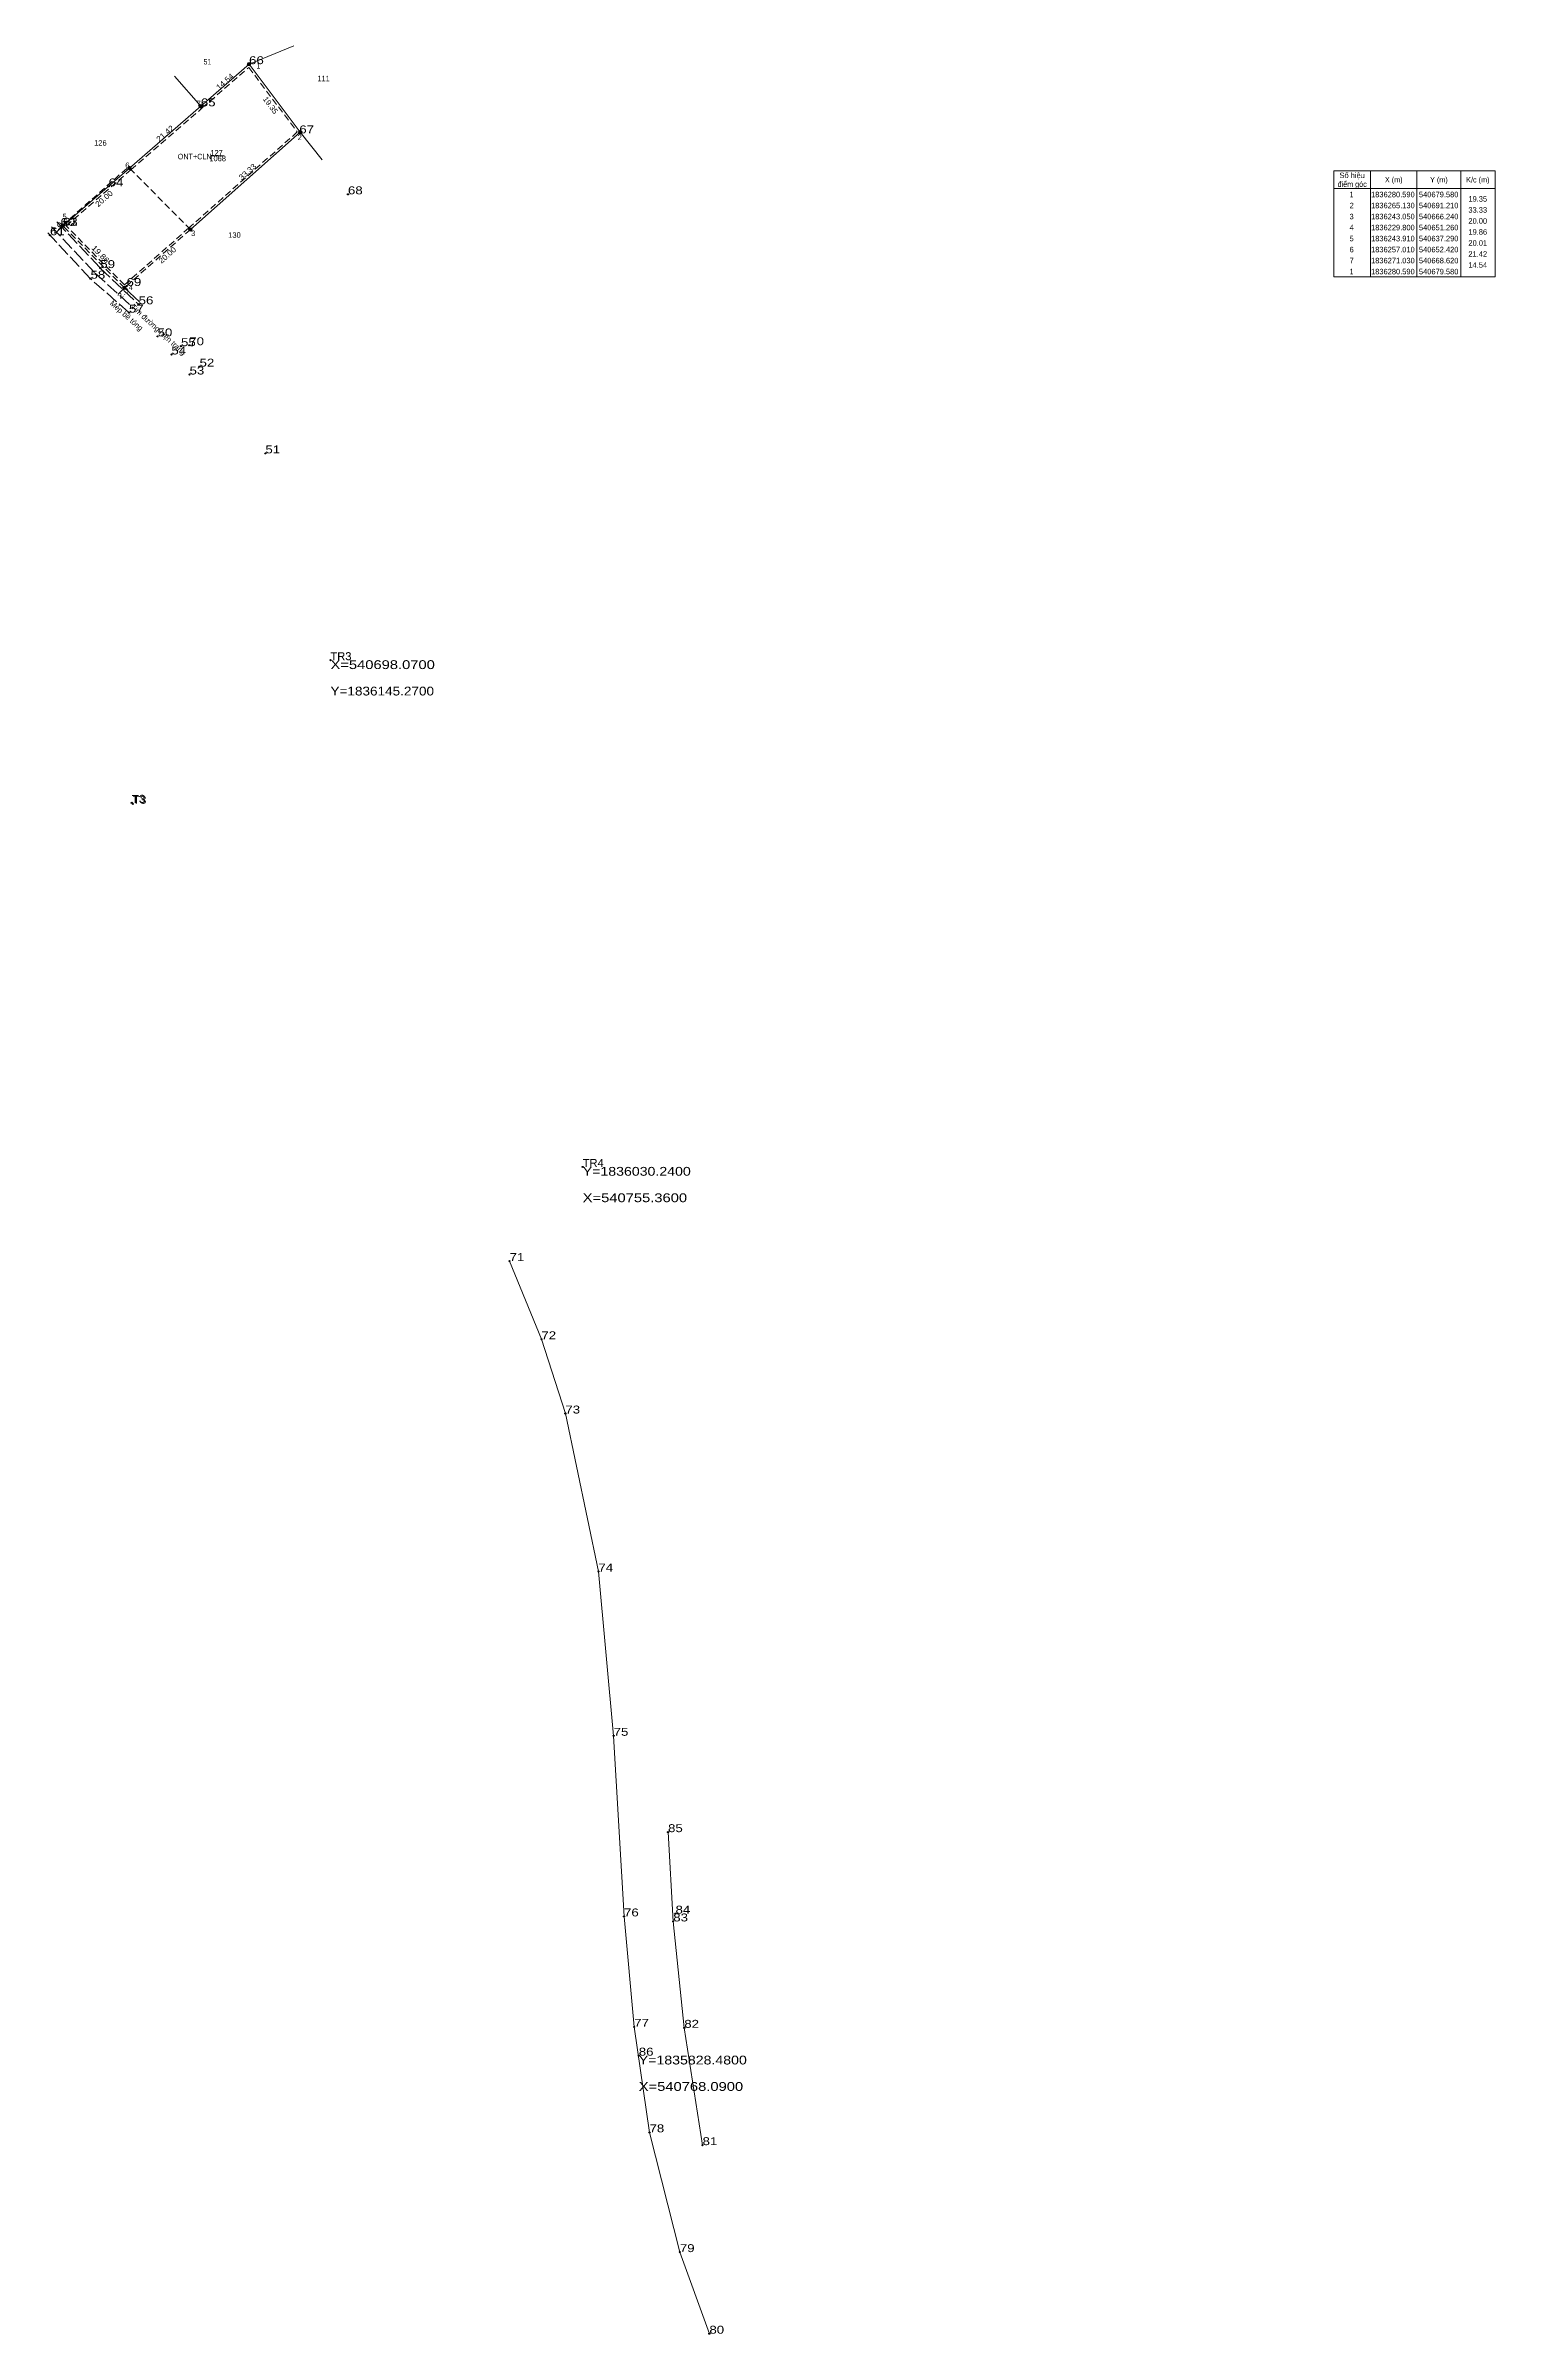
# Model space of a CAD drawing. Header units: metres. Extents: x 539703 to 540963, y 1835765 to 1836285.
# Drawn here: x 540633 to 540963, y 1835765 to 1836285 of the extents above.
import ezdxf
from ezdxf.enums import TextEntityAlignment as Align

# ---------------------------------------------------------------- set-up
doc = ezdxf.new("R2010")
doc.units = ezdxf.units.M
doc.header["$LTSCALE"] = 0.5
doc.header["$PDMODE"] = 32
doc.header["$PDSIZE"] = 0.25
doc.linetypes.add('LONG_DASHED', pattern=[7.5, 6, -1.5])
doc.linetypes.add('MEDIUM_DASHED', pattern=[4.5, 3, -1.5])
for name, color, linetype, lineweight in [('1', 7, 'MEDIUM_DASHED', 13), ('36', 7, 'Continuous', 13), ('63', 7, 'Continuous', 13)]:
    doc.layers.add(name, color=color, linetype=linetype, lineweight=lineweight)
doc.layers.add('12', color=7, linetype='Continuous')
doc.layers.add('7', color=7, linetype='Continuous')

msp = doc.modelspace()

# ---------------------------------------------------------------- hatches: boundary and pattern name
at = {"layer": '63'}
for points in [[(540679.98, 1836280.59, 1), (540679.18, 1836280.59, 1)], [(540669.02, 1836271.03, 1), (540668.22, 1836271.03, 1)], [(540691.61, 1836265.13, 1), (540690.81, 1836265.13, 1)], [(540652.82, 1836257.01, 1), (540652.02, 1836257.01, 1)], [(540637.69, 1836243.91, 1), (540636.89, 1836243.91, 1)], [(540666.64, 1836243.05, 1), (540665.84, 1836243.05, 1)], [(540651.66, 1836229.8, 1), (540650.86, 1836229.8, 1)]]:
    msp.add_hatch(color=256, dxfattribs=at).paths.add_polyline_path(points)

# ---------------------------------------------------------------- linework, layer by layer
at = {"layer": '1'}
msp.add_lwpolyline([(540679.5, 1836279.86), (540690.53, 1836265.2), (540665.91, 1836243.42), (540651.28, 1836230.49), (540638.02, 1836243.88), (540652.75, 1836256.63), (540668.95, 1836270.65)], close=True, dxfattribs=at)
at = {"layer": '36'}
for p, q in [((540679.58, 1836280.59), (540689.73, 1836284.77)), ((540668.62, 1836271.03), (540679.58, 1836280.59)), ((540652.42, 1836257.01), (540668.62, 1836271.03)), ((540666.24, 1836243.05), (540691.21, 1836265.13)), ((540637.29, 1836243.91), (540652.42, 1836257.01)), ((540654.72, 1836226.64), (540651.26, 1836229.8))]:
    msp.add_line(p, q, dxfattribs=at)
at = {"layer": '36', "linetype": 'MEDIUM_DASHED'}
for p, q in [((540637.19, 1836244.01), (540652.17, 1836257.26)), ((540666.24, 1836243.05), (540652.17, 1836257.26)), ((540651.26, 1836229.8), (540637.19, 1836244.01)), ((540666.24, 1836243.05), (540651.26, 1836229.8))]:
    msp.add_line(p, q, dxfattribs=at)
at = {"layer": '36'}
for points in [[(540679.58, 1836280.59), (540691.21, 1836265.13), (540696.16, 1836258.9)], [(540738.74, 1836008.87), (540745.98, 1835991.12), (540751.42, 1835974.26), (540758.93, 1835938.39), (540762.38, 1835901.1), (540764.74, 1835860.09), (540767.05, 1835835.03), (540770.53, 1835811.07), (540777.42, 1835783.88), (540784.13, 1835765.36)], [(540782.58, 1835808.16), (540778.43, 1835834.8), (540775.92, 1835858.95), (540774.74, 1835879.22)]]:
    msp.add_lwpolyline(points, dxfattribs=at)
at = {"layer": '36', "linetype": 'LONG_DASHED'}
for points in [[(540635.9, 1836244.78), (540645.79, 1836234.3), (540654.5, 1836226.08)], [(540652.3, 1836224.19), (540643.57, 1836231.89), (540633.4, 1836242.78)], [(540634.73, 1836243.7), (540644.66, 1836233.12), (540653.31, 1836225.22)]]:
    msp.add_lwpolyline(points, dxfattribs=at)
at = {"layer": '63'}
for p, q in [((540662.68, 1836277.89), (540668.62, 1836271.03)), ((540671.16, 1836259.76), (540673.92, 1836259.76)), ((540934.32, 1836256.35), (540934.32, 1836232.35)), ((540944.82, 1836256.35), (540944.82, 1836232.35)), ((540954.82, 1836256.35), (540954.82, 1836232.35)), ((540925.92, 1836252.35), (540962.62, 1836252.35))]:
    msp.add_line(p, q, dxfattribs=at)
at = {"layer": '63', "linetype": 'MEDIUM_DASHED'}
for p, q in [((540635.86, 1836242.49), (540637.29, 1836243.91)), ((540649.83, 1836228.39), (540651.26, 1836229.8))]:
    msp.add_line(p, q, dxfattribs=at)
at = {"layer": '63'}
msp.add_lwpolyline([(540925.92, 1836256.35), (540962.62, 1836256.35), (540962.62, 1836232.35), (540925.92, 1836232.35)], close=True, dxfattribs=at)
for centre in [(540679.58, 1836280.59), (540668.62, 1836271.03), (540691.21, 1836265.13), (540652.42, 1836257.01), (540637.29, 1836243.91), (540666.24, 1836243.05), (540651.26, 1836229.8)]:
    msp.add_circle(centre, 0.4, dxfattribs=at)
at = {"layer": '7'}
for p in [(540679.58, 1836280.59), (540668.62, 1836271.03), (540690.99, 1836264.89), (540647.68, 1836252.85), (540702.04, 1836251.05), (540634.37, 1836241.75), (540636.75, 1836243.88), (540637.29, 1836243.91), (540645.79, 1836234.3), (540643.57, 1836231.89), (540651.75, 1836230.23), (540652.3, 1836224.19), (540654.5, 1836226.08), (540658.8, 1836218.79), (540661.94, 1836214.69), (540664.12, 1836216.57), (540666, 1836216.78), (540666.06, 1836210.14), (540668.33, 1836211.93), (540683.29, 1836192.24), (540698.06, 1836145.3), (540698.07, 1836145.27), (540652.92, 1836112.88), (540652.96, 1836112.91), (540653.17, 1836112.68), (540755.36, 1836030.24), (540738.74, 1836008.87), (540745.98, 1835991.12), (540751.42, 1835974.26), (540758.93, 1835938.39), (540762.38, 1835901.1), (540774.74, 1835879.22), (540764.74, 1835860.09), (540776.44, 1835860.72), (540775.92, 1835858.95), (540767.05, 1835835.03), (540778.43, 1835834.8), (540768.09, 1835828.48), (540770.53, 1835811.07), (540782.58, 1835808.16), (540777.42, 1835783.88), (540784.13, 1835765.36)]:
    msp.add_point(p, dxfattribs=at)

# ---------------------------------------------------------------- texts
at = {"layer": '1'}
for s, width, p in [('ONT+CLN', 0.95, (540667.23, 1836258.99)), ('127', 0.85, (540672.205, 1836259.85)), ('1068', 0.85, (540672.445, 1836258.56))]:
    msp.add_text(s, height=1.25, dxfattribs=dict(at, width=width)).set_placement(p, align=Align.CENTER)
at = {"layer": '12'}
for s, width, p in [('66', 1.25, (540679.58, 1836280.59)), ('65', 1.25, (540668.62, 1836271.03)), ('67', 1.25, (540690.99, 1836264.89)), ('64', 1.25, (540647.68, 1836252.85)), ('68', 1.25, (540702.04, 1836251.05)), ('60', 1.25, (540636.75, 1836243.88)), ('62', 1.25, (540637.29, 1836243.91)), ('63', 1.25, (540637.29, 1836243.91)), ('61', 1.25, (540634.37, 1836241.75)), ('59', 1.25, (540645.79, 1836234.3)), ('58', 1.25, (540643.57, 1836231.89)), ('69', 1.25, (540651.75, 1836230.23)), ('57', 1.25, (540652.3, 1836224.19)), ('56', 1.25, (540654.5, 1836226.08)), ('50', 1.25, (540658.8, 1836218.79)), ('70', 1.25, (540666, 1836216.78)), ('54', 1.25, (540661.94, 1836214.69)), ('55', 1.25, (540664.12, 1836216.57)), ('52', 1.25, (540668.33, 1836211.93)), ('53', 1.25, (540666.06, 1836210.14)), ('51', 1.25, (540683.29, 1836192.24)), ('TR3', 1.05, (540698.06, 1836145.3)), ('TR3', 1.05, (540698.07, 1836145.27)), ('T3', 1.1, (540652.92, 1836112.88)), ('T3', 1.1, (540652.96, 1836112.91)), ('T3', 1.1, (540653.17, 1836112.68)), ('TR4', 1.05, (540755.36, 1836030.24)), ('71', 1.25, (540738.74, 1836008.87)), ('72', 1.25, (540745.98, 1835991.12)), ('73', 1.25, (540751.42, 1835974.26)), ('74', 1.25, (540758.93, 1835938.39)), ('75', 1.25, (540762.38, 1835901.1)), ('85', 1.25, (540774.74, 1835879.22)), ('76', 1.25, (540764.74, 1835860.09)), ('83', 1.25, (540775.92, 1835858.95)), ('84', 1.25, (540776.44, 1835860.72)), ('77', 1.25, (540767.05, 1835835.03)), ('82', 1.25, (540778.43, 1835834.8)), ('86', 1.25, (540768.09, 1835828.48)), ('78', 1.25, (540770.53, 1835811.07)), ('81', 1.25, (540782.58, 1835808.16)), ('79', 1.25, (540777.42, 1835783.88)), ('80', 1.25, (540784.13, 1835765.36))]:
    msp.add_text(s, height=1.8, dxfattribs=dict(at, width=width)).set_placement(p)
at = {"layer": '36'}
for s, width, p in [('X=540698.0700', 1.25, (540698.07, 1836143.27)), ('Y=1836145.2700', 1.15, (540698.07, 1836137.27)), ('Y=1836030.2400', 1.2, (540755.36, 1836028.24)), ('X=540755.3600', 1.25, (540755.36, 1836022.24)), ('Y=1835828.4800', 1.2, (540768.09, 1835826.48)), ('X=540768.0900', 1.25, (540768.09, 1835820.48))]:
    msp.add_text(s, height=2, dxfattribs=dict(at, width=width)).set_placement(p)
at = {"layer": '63'}
for s, width, p in [('51', 0.75, (540670.125, 1836280.53)), ('111', 0.8, (540696.51, 1836276.7)), ('126', 0.85, (540645.805, 1836262.09)), ('Số hiệu', 0.85, (540930.12, 1836254.73)), ('X (m)', 0.95, (540939.57, 1836253.73)), ('Y (m)', 0.95, (540949.825, 1836253.73)), ('K/c (m)', 0.95, (540958.665, 1836253.73)), ('điểm góc', 0.9, (540930.12, 1836252.73)), (' 1', 0.75, (540929.77, 1836250.38)), ('1836280.590', 0.85, (540939.37, 1836250.38)), ('540679.580', 0.85, (540949.77, 1836250.38)), (' 3', 0.8, (540929.765, 1836245.38)), (' 2', 0.85, (540929.775, 1836247.88)), ('1836265.130', 0.85, (540939.37, 1836247.88)), ('1836243.050', 0.85, (540939.37, 1836245.38)), ('540691.210', 0.85, (540949.77, 1836247.88)), ('540666.240', 0.85, (540949.77, 1836245.38)), ('130', 0.85, (540676.27, 1836241.17)), (' 4', 0.85, (540929.77, 1836242.88)), (' 5', 0.8, (540929.775, 1836240.38)), ('1836229.800', 0.85, (540939.37, 1836242.88)), ('1836243.910', 0.85, (540939.37, 1836240.38)), ('540651.260', 0.85, (540949.77, 1836242.88)), ('540637.290', 0.85, (540949.77, 1836240.38)), (' 6', 0.85, (540929.775, 1836237.88)), (' 7', 0.8, (540929.775, 1836235.38)), (' 1', 0.75, (540929.77, 1836232.88)), ('1836257.010', 0.85, (540939.37, 1836237.88)), ('1836271.030', 0.85, (540939.37, 1836235.38)), ('1836280.590', 0.85, (540939.37, 1836232.88)), ('540652.420', 0.85, (540949.77, 1836237.88)), ('540668.620', 0.85, (540949.77, 1836235.38)), ('540679.580', 0.85, (540949.77, 1836232.88))]:
    msp.add_text(s, height=1.25, dxfattribs=dict(at, width=width)).set_placement(p, align=Align.CENTER)
for s, rotation, width, p in [('14.54', 41.097, 1.1, (540674.5092, 1836276.1619)), ('19.35', 306.953, 1.05, (540683.9573, 1836270.8957)), ('21.42', 40.874, 1.1, (540660.926, 1836264.377)), ('33.33', 41.485, 1.1, (540679.631, 1836255.6883)), ('20.00', 40.887, 1.1, (540647.0409, 1836249.582)), ('2.0', 44.799, 1.25, (540636.3796, 1836243.0216)), ('19.86', 314.714, 1.15, (540645.3983, 1836237.0346)), ('20.00', 41.493, 1.1, (540661.436, 1836236.7809)), ('2.0', 44.799, 1.25, (540651.4196, 1836228.2116))]:
    msp.add_text(s, height=1.25, rotation=rotation, dxfattribs=dict(at, width=width)).set_placement(p, align=Align.CENTER)
for s, width, p in [(' 1', 0.75, (540682.16, 1836279.6)), (' 7', 0.8, (540668.62, 1836271.03)), (' 2', 0.85, (540691.57, 1836263.35)), (' 6', 0.85, (540652.42, 1836257.01)), ('19.35', 0.85, (540960.77, 1836249.38)), (' 5', 0.8, (540638.15, 1836245.39)), ('33.33', 0.85, (540960.77, 1836246.88)), ('20.00', 0.85, (540960.77, 1836244.38)), (' 3', 0.8, (540667.35, 1836241.58)), ('20.01', 0.85, (540960.77, 1836239.38)), ('19.86', 0.85, (540960.77, 1836241.88)), ('21.42', 0.85, (540960.77, 1836236.88)), ('14.54', 0.85, (540960.77, 1836234.38)), (' 4', 0.85, (540653.22, 1836229.31))]:
    msp.add_text(s, height=1.25, dxfattribs=dict(at, width=width)).set_placement(p, align=Align.RIGHT)
for s, rotation, p in [('Mép bê tông', 318.587, (540651.3266, 1836223.0348)), ('Tim đường hiện trạng', 317.595, (540658.5685, 1836219.8604))]:
    msp.add_text(s, height=1.25, rotation=rotation, dxfattribs=at).set_placement(p, align=Align.CENTER)

doc.saveas('drawing.dxf')
